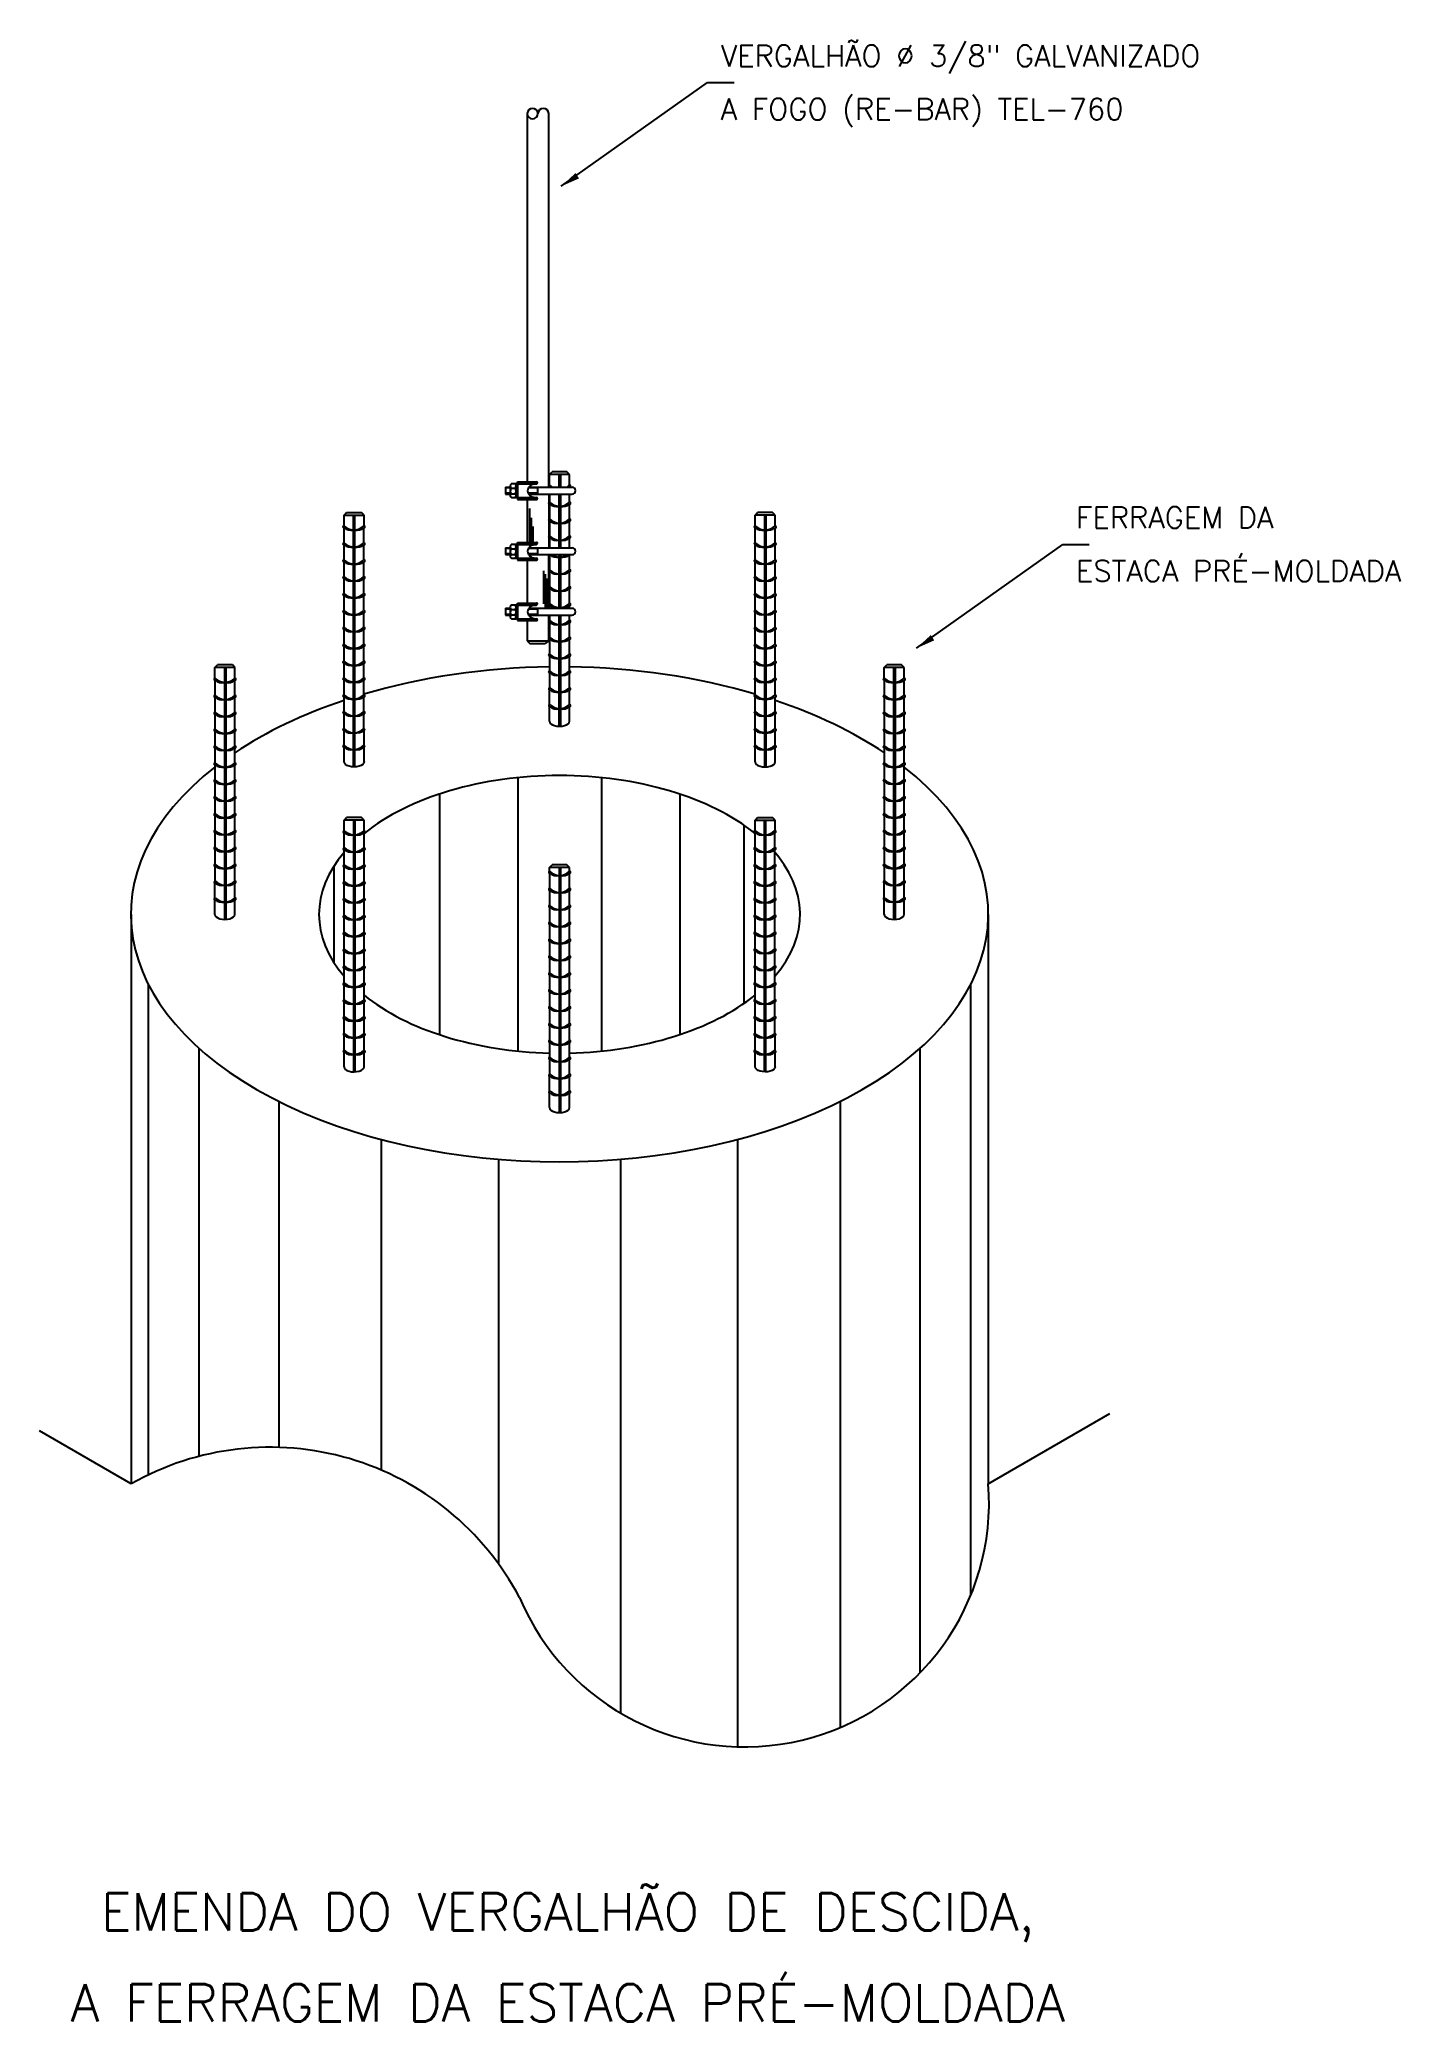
# Model space of a CAD drawing. Header units: millimetres. Extents: x -5876.6 to -5863.8, y -4440.8 to -4422.2.
import ezdxf
from ezdxf.enums import TextEntityAlignment as Align

# ---------------------------------------------------------------- set-up
doc = ezdxf.new("R2010")
doc.units = ezdxf.units.MM
doc.header["$LTSCALE"] = 10
doc.layers.add('Termotécnica', color=7, linetype='Continuous')
doc.styles.add('r140', font='romans.shx')
doc.styles.add('r80', font='romans.shx')

msp = doc.modelspace()

# ---------------------------------------------------------------- texts
at = {"layer": 'Termotécnica', "color": 2, "style": 'r80'}
for s, p in [('VERGALHÃO %%c 3/8" GALVANIZADO', (-5870.176, -4422.5)), ('A FOGO (RE-BAR) TEL-760', (-5870.177, -4422.999)), ('FERRAGEM DA', (-5866.843, -4426.833)), ('ESTACA PRÉ-MOLDADA', (-5866.843, -4427.334))]:
    msp.add_text(s, height=0.2, dxfattribs=at).set_placement(p)
at = {"layer": 'Termotécnica', "color": 5, "style": 'r140'}
for s, p in [('EMENDA DO VERGALHÃO DE DESCIDA,', (-5871.611, -4440.098)), ('A FERRAGEM DA ESTACA PRÉ-MOLDADA', (-5871.611, -4440.95))]:
    msp.add_text(s, height=0.35, dxfattribs=at).set_placement(p, align=Align.BOTTOM_CENTER)

# ---------------------------------------------------------------- linework, layer by layer
at = {"layer": 'Termotécnica', "color": 2}
for p, q in [((-5871.674, -4423.624), (-5870.302, -4422.649)), ((-5870.302, -4422.649), (-5870.052, -4422.649)), ((-5871.783, -4426.328), (-5871.759, -4426.303)), ((-5871.619, -4426.303), (-5871.759, -4426.303)), ((-5871.595, -4426.328), (-5871.619, -4426.303)), ((-5872.152, -4426.453), (-5872.196, -4426.453)), ((-5871.897, -4426.453), (-5871.981, -4426.453)), ((-5871.783, -4426.43), (-5871.783, -4426.328)), ((-5871.595, -4426.328), (-5871.783, -4426.328)), ((-5871.595, -4426.328), (-5871.783, -4426.328)), ((-5871.781, -4426.447), (-5871.781, -4426.446)), ((-5871.695, -4426.328), (-5871.695, -4426.447)), ((-5871.681, -4426.328), (-5871.681, -4426.447)), ((-5871.595, -4426.43), (-5871.595, -4426.328)), ((-5871.595, -4426.447), (-5871.595, -4426.446)), ((-5872.152, -4426.505), (-5872.196, -4426.505)), ((-5871.897, -4426.505), (-5871.982, -4426.505)), ((-5871.781, -4426.588), (-5871.781, -4426.512)), ((-5871.781, -4426.748), (-5871.781, -4426.606)), ((-5871.695, -4426.512), (-5871.695, -4427.016)), ((-5871.681, -4426.512), (-5871.681, -4427.016)), ((-5871.595, -4426.588), (-5871.595, -4426.512)), ((-5871.595, -4426.748), (-5871.595, -4426.606)), ((-5873.711, -4426.71), (-5873.687, -4426.686)), ((-5873.711, -4426.812), (-5873.711, -4426.71)), ((-5873.711, -4426.71), (-5873.523, -4426.71)), ((-5873.711, -4426.97), (-5873.711, -4426.828)), ((-5873.687, -4426.686), (-5873.547, -4426.686)), ((-5873.625, -4426.71), (-5873.625, -4429.073)), ((-5873.612, -4426.71), (-5873.612, -4429.073)), ((-5873.523, -4426.71), (-5873.547, -4426.686)), ((-5873.525, -4426.97), (-5873.525, -4426.828)), ((-5873.523, -4426.812), (-5873.523, -4426.71)), ((-5871.781, -4426.907), (-5871.781, -4426.765)), ((-5871.595, -4426.907), (-5871.595, -4426.765)), ((-5869.854, -4426.71), (-5869.831, -4426.685)), ((-5869.854, -4426.812), (-5869.854, -4426.71)), ((-5869.667, -4426.71), (-5869.854, -4426.71)), ((-5869.852, -4426.97), (-5869.852, -4426.828)), ((-5869.691, -4426.685), (-5869.831, -4426.685)), ((-5869.766, -4426.71), (-5869.766, -4429.072)), ((-5869.753, -4426.71), (-5869.753, -4429.072)), ((-5869.667, -4426.71), (-5869.691, -4426.685)), ((-5869.667, -4426.812), (-5869.667, -4426.71)), ((-5869.667, -4426.97), (-5869.667, -4426.828)), ((-5873.711, -4427.13), (-5873.711, -4426.988)), ((-5873.525, -4427.13), (-5873.525, -4426.988)), ((-5872.152, -4427.022), (-5872.196, -4427.022)), ((-5871.897, -4427.022), (-5871.981, -4427.022)), ((-5871.781, -4427.016), (-5871.781, -4426.924)), ((-5871.595, -4427.016), (-5871.595, -4426.924)), ((-5869.852, -4427.13), (-5869.852, -4426.988)), ((-5869.667, -4427.13), (-5869.667, -4426.988)), ((-5868.34, -4427.959), (-5866.968, -4426.984)), ((-5866.968, -4426.984), (-5866.718, -4426.984)), ((-5873.711, -4427.29), (-5873.711, -4427.147)), ((-5873.525, -4427.29), (-5873.525, -4427.147)), ((-5872.152, -4427.074), (-5872.196, -4427.074)), ((-5871.897, -4427.074), (-5871.982, -4427.074)), ((-5871.781, -4427.224), (-5871.781, -4427.082)), ((-5871.781, -4427.383), (-5871.781, -4427.24)), ((-5871.695, -4427.08), (-5871.695, -4427.584)), ((-5871.681, -4427.08), (-5871.681, -4427.584)), ((-5871.595, -4427.224), (-5871.595, -4427.082)), ((-5871.595, -4427.383), (-5871.595, -4427.24)), ((-5869.852, -4427.289), (-5869.852, -4427.147)), ((-5869.667, -4427.289), (-5869.667, -4427.147)), ((-5873.711, -4427.448), (-5873.711, -4427.306)), ((-5873.525, -4427.448), (-5873.525, -4427.306)), ((-5871.781, -4427.541), (-5871.781, -4427.399)), ((-5871.595, -4427.541), (-5871.595, -4427.399)), ((-5869.852, -4427.448), (-5869.852, -4427.305)), ((-5869.667, -4427.448), (-5869.667, -4427.305)), ((-5873.711, -4427.606), (-5873.711, -4427.464)), ((-5873.525, -4427.606), (-5873.525, -4427.464)), ((-5872.152, -4427.591), (-5872.196, -4427.591)), ((-5871.897, -4427.591), (-5871.981, -4427.591)), ((-5871.781, -4427.584), (-5871.781, -4427.557)), ((-5871.595, -4427.584), (-5871.595, -4427.557)), ((-5869.852, -4427.606), (-5869.852, -4427.464)), ((-5869.667, -4427.606), (-5869.667, -4427.464)), ((-5873.711, -4427.765), (-5873.711, -4427.623)), ((-5873.711, -4427.923), (-5873.711, -4427.781)), ((-5873.525, -4427.765), (-5873.525, -4427.623)), ((-5873.525, -4427.923), (-5873.525, -4427.781)), ((-5872.152, -4427.642), (-5872.196, -4427.642)), ((-5871.897, -4427.642), (-5871.982, -4427.642)), ((-5871.781, -4427.699), (-5871.781, -4427.649)), ((-5871.781, -4427.858), (-5871.781, -4427.716)), ((-5871.695, -4427.649), (-5871.695, -4428.69)), ((-5871.681, -4427.649), (-5871.681, -4428.69)), ((-5871.595, -4427.699), (-5871.595, -4427.649)), ((-5871.595, -4427.858), (-5871.595, -4427.716)), ((-5869.852, -4427.764), (-5869.852, -4427.622)), ((-5869.852, -4427.923), (-5869.852, -4427.781)), ((-5869.667, -4427.764), (-5869.667, -4427.622)), ((-5869.667, -4427.923), (-5869.667, -4427.781)), ((-5873.711, -4428.082), (-5873.711, -4427.939)), ((-5873.525, -4428.082), (-5873.525, -4427.939)), ((-5871.781, -4428.016), (-5871.781, -4427.874)), ((-5871.595, -4428.016), (-5871.595, -4427.874)), ((-5869.852, -4428.081), (-5869.852, -4427.939)), ((-5869.667, -4428.081), (-5869.667, -4427.939)), ((-5874.923, -4428.141), (-5874.899, -4428.116)), ((-5874.735, -4428.141), (-5874.923, -4428.141)), ((-5874.923, -4428.243), (-5874.923, -4428.141)), ((-5874.759, -4428.116), (-5874.899, -4428.116)), ((-5874.834, -4428.141), (-5874.834, -4430.503)), ((-5874.821, -4428.141), (-5874.821, -4430.503)), ((-5874.735, -4428.141), (-5874.759, -4428.116)), ((-5874.735, -4428.243), (-5874.735, -4428.141)), ((-5873.711, -4428.24), (-5873.711, -4428.098)), ((-5873.525, -4428.24), (-5873.525, -4428.098)), ((-5871.781, -4428.175), (-5871.781, -4428.032)), ((-5871.595, -4428.175), (-5871.595, -4428.032)), ((-5869.852, -4428.24), (-5869.852, -4428.097)), ((-5869.667, -4428.24), (-5869.667, -4428.097)), ((-5868.643, -4428.14), (-5868.619, -4428.116)), ((-5868.643, -4428.242), (-5868.643, -4428.14)), ((-5868.455, -4428.14), (-5868.643, -4428.14)), ((-5868.479, -4428.116), (-5868.619, -4428.116)), ((-5868.555, -4428.14), (-5868.555, -4430.503)), ((-5868.541, -4428.14), (-5868.541, -4430.503)), ((-5868.455, -4428.14), (-5868.479, -4428.116)), ((-5868.455, -4428.242), (-5868.455, -4428.14)), ((-5874.92, -4428.401), (-5874.92, -4428.259)), ((-5874.735, -4428.401), (-5874.735, -4428.259)), ((-5873.711, -4428.398), (-5873.711, -4428.256)), ((-5873.525, -4428.398), (-5873.525, -4428.256)), ((-5871.783, -4428.49), (-5871.783, -4428.349)), ((-5871.781, -4428.333), (-5871.781, -4428.191)), ((-5871.595, -4428.333), (-5871.595, -4428.191)), ((-5871.595, -4428.49), (-5871.595, -4428.349)), ((-5869.852, -4428.398), (-5869.852, -4428.256)), ((-5869.667, -4428.398), (-5869.667, -4428.256)), ((-5868.641, -4428.401), (-5868.641, -4428.258)), ((-5868.455, -4428.401), (-5868.455, -4428.258)), ((-5874.92, -4428.561), (-5874.92, -4428.418)), ((-5874.735, -4428.561), (-5874.735, -4428.418)), ((-5873.711, -4428.557), (-5873.711, -4428.415)), ((-5873.525, -4428.557), (-5873.525, -4428.415)), ((-5871.783, -4428.644), (-5871.783, -4428.506)), ((-5871.595, -4428.644), (-5871.595, -4428.506)), ((-5869.852, -4428.556), (-5869.852, -4428.414)), ((-5869.667, -4428.556), (-5869.667, -4428.414)), ((-5868.641, -4428.56), (-5868.641, -4428.418)), ((-5868.455, -4428.56), (-5868.455, -4428.418)), ((-5874.92, -4428.72), (-5874.92, -4428.578)), ((-5874.735, -4428.72), (-5874.735, -4428.578)), ((-5873.711, -4428.715), (-5873.711, -4428.573)), ((-5873.525, -4428.715), (-5873.525, -4428.573)), ((-5869.852, -4428.715), (-5869.852, -4428.573)), ((-5869.667, -4428.715), (-5869.667, -4428.573)), ((-5868.641, -4428.72), (-5868.641, -4428.577)), ((-5868.455, -4428.72), (-5868.455, -4428.577)), ((-5874.92, -4428.879), (-5874.92, -4428.736)), ((-5874.92, -4429.037), (-5874.92, -4428.895)), ((-5874.735, -4428.879), (-5874.735, -4428.736)), ((-5874.735, -4429.037), (-5874.735, -4428.895)), ((-5873.711, -4428.872), (-5873.711, -4428.731)), ((-5873.711, -4429.026), (-5873.711, -4428.888)), ((-5873.523, -4428.872), (-5873.523, -4428.732)), ((-5873.523, -4429.026), (-5873.523, -4428.888)), ((-5869.854, -4428.872), (-5869.854, -4428.731)), ((-5869.854, -4429.026), (-5869.854, -4428.888)), ((-5869.667, -4428.872), (-5869.667, -4428.731)), ((-5869.667, -4429.025), (-5869.667, -4428.888)), ((-5868.641, -4428.878), (-5868.641, -4428.736)), ((-5868.641, -4429.036), (-5868.641, -4428.894)), ((-5868.455, -4428.878), (-5868.455, -4428.736)), ((-5868.455, -4429.036), (-5868.455, -4428.894)), ((-5874.92, -4429.195), (-5874.92, -4429.053)), ((-5874.735, -4429.195), (-5874.735, -4429.053)), ((-5868.641, -4429.195), (-5868.641, -4429.053)), ((-5868.455, -4429.195), (-5868.455, -4429.053)), ((-5874.92, -4429.354), (-5874.92, -4429.212)), ((-5874.735, -4429.354), (-5874.735, -4429.212)), ((-5872.079, -4429.173), (-5872.079, -4431.739)), ((-5871.296, -4429.173), (-5871.296, -4431.739)), ((-5868.641, -4429.353), (-5868.641, -4429.211)), ((-5868.455, -4429.353), (-5868.455, -4429.211)), ((-5874.92, -4429.512), (-5874.92, -4429.37)), ((-5874.735, -4429.512), (-5874.735, -4429.37)), ((-5872.815, -4429.327), (-5872.815, -4431.585)), ((-5870.56, -4429.328), (-5870.56, -4431.584)), ((-5868.641, -4429.512), (-5868.641, -4429.369)), ((-5868.455, -4429.512), (-5868.455, -4429.369)), ((-5874.92, -4429.671), (-5874.92, -4429.528)), ((-5874.735, -4429.671), (-5874.735, -4429.528)), ((-5873.711, -4429.571), (-5873.687, -4429.547)), ((-5873.711, -4429.673), (-5873.711, -4429.571)), ((-5873.523, -4429.571), (-5873.711, -4429.571)), ((-5873.547, -4429.547), (-5873.687, -4429.547)), ((-5873.623, -4429.571), (-5873.623, -4431.934)), ((-5873.609, -4429.571), (-5873.609, -4431.934)), ((-5873.523, -4429.571), (-5873.547, -4429.547)), ((-5873.523, -4429.673), (-5873.523, -4429.571)), ((-5869.96, -4429.619), (-5869.96, -4431.293)), ((-5869.854, -4429.571), (-5869.831, -4429.546)), ((-5869.854, -4429.673), (-5869.854, -4429.571)), ((-5869.854, -4429.571), (-5869.667, -4429.571)), ((-5869.831, -4429.546), (-5869.691, -4429.546)), ((-5869.768, -4429.571), (-5869.768, -4431.933)), ((-5869.755, -4429.571), (-5869.755, -4431.933)), ((-5869.667, -4429.571), (-5869.691, -4429.546)), ((-5869.667, -4429.673), (-5869.667, -4429.571)), ((-5868.641, -4429.67), (-5868.641, -4429.528)), ((-5868.455, -4429.67), (-5868.455, -4429.528)), ((-5874.92, -4429.829), (-5874.92, -4429.687)), ((-5874.735, -4429.829), (-5874.735, -4429.687)), ((-5873.709, -4429.832), (-5873.709, -4429.689)), ((-5873.523, -4429.832), (-5873.523, -4429.689)), ((-5869.854, -4429.831), (-5869.854, -4429.689)), ((-5869.669, -4429.831), (-5869.669, -4429.689)), ((-5868.641, -4429.828), (-5868.641, -4429.686)), ((-5868.641, -4429.987), (-5868.641, -4429.845)), ((-5868.455, -4429.828), (-5868.455, -4429.686)), ((-5868.455, -4429.987), (-5868.455, -4429.845)), ((-5874.92, -4429.987), (-5874.92, -4429.845)), ((-5874.92, -4430.146), (-5874.92, -4430.004)), ((-5874.735, -4429.987), (-5874.735, -4429.845)), ((-5874.735, -4430.146), (-5874.735, -4430.004)), ((-5873.807, -4430.007), (-5873.807, -4430.906)), ((-5873.709, -4429.991), (-5873.709, -4429.849)), ((-5873.709, -4430.151), (-5873.709, -4430.008)), ((-5873.523, -4429.991), (-5873.523, -4429.849)), ((-5873.523, -4430.151), (-5873.523, -4430.008)), ((-5871.782, -4430.017), (-5871.759, -4429.992)), ((-5871.782, -4430.055), (-5871.782, -4430.017)), ((-5871.595, -4430.017), (-5871.782, -4430.017)), ((-5871.619, -4429.992), (-5871.759, -4429.992)), ((-5871.694, -4430.017), (-5871.694, -4432.316)), ((-5871.681, -4430.017), (-5871.681, -4432.316)), ((-5871.595, -4430.017), (-5871.619, -4429.992)), ((-5871.595, -4430.055), (-5871.595, -4430.017)), ((-5869.854, -4429.991), (-5869.854, -4429.849)), ((-5869.854, -4430.15), (-5869.854, -4430.008)), ((-5869.669, -4429.991), (-5869.669, -4429.849)), ((-5869.669, -4430.15), (-5869.669, -4430.008)), ((-5868.641, -4430.145), (-5868.641, -4430.003)), ((-5868.455, -4430.145), (-5868.455, -4430.003)), ((-5874.923, -4430.303), (-5874.923, -4430.162)), ((-5874.735, -4430.303), (-5874.735, -4430.162)), ((-5873.709, -4430.309), (-5873.709, -4430.167)), ((-5873.523, -4430.309), (-5873.523, -4430.167)), ((-5871.78, -4430.213), (-5871.78, -4430.071)), ((-5871.595, -4430.213), (-5871.595, -4430.071)), ((-5869.854, -4430.309), (-5869.854, -4430.166)), ((-5869.669, -4430.309), (-5869.669, -4430.166)), ((-5868.643, -4430.302), (-5868.643, -4430.162)), ((-5868.455, -4430.302), (-5868.455, -4430.161)), ((-5874.923, -4430.457), (-5874.923, -4430.319)), ((-5874.735, -4430.456), (-5874.735, -4430.319)), ((-5873.709, -4430.467), (-5873.709, -4430.325)), ((-5873.523, -4430.467), (-5873.523, -4430.325)), ((-5871.78, -4430.373), (-5871.78, -4430.231)), ((-5871.78, -4430.532), (-5871.78, -4430.39)), ((-5871.595, -4430.373), (-5871.595, -4430.231)), ((-5871.595, -4430.532), (-5871.595, -4430.39)), ((-5869.854, -4430.467), (-5869.854, -4430.325)), ((-5869.669, -4430.467), (-5869.669, -4430.325)), ((-5868.643, -4430.456), (-5868.643, -4430.319)), ((-5868.455, -4430.456), (-5868.455, -4430.318)), ((-5873.709, -4430.626), (-5873.709, -4430.484)), ((-5873.523, -4430.626), (-5873.523, -4430.484)), ((-5871.78, -4430.691), (-5871.78, -4430.549)), ((-5871.595, -4430.691), (-5871.595, -4430.549)), ((-5869.854, -4430.625), (-5869.854, -4430.483)), ((-5869.669, -4430.625), (-5869.669, -4430.483)), ((-5873.709, -4430.784), (-5873.709, -4430.642)), ((-5873.523, -4430.784), (-5873.523, -4430.642)), ((-5871.78, -4430.849), (-5871.78, -4430.707)), ((-5871.595, -4430.849), (-5871.595, -4430.707)), ((-5869.854, -4430.784), (-5869.854, -4430.642)), ((-5869.669, -4430.784), (-5869.669, -4430.642)), ((-5873.709, -4430.943), (-5873.709, -4430.8)), ((-5873.709, -4431.101), (-5873.709, -4430.959)), ((-5873.523, -4430.943), (-5873.523, -4430.8)), ((-5873.523, -4431.101), (-5873.523, -4430.959)), ((-5871.78, -4431.008), (-5871.78, -4430.865)), ((-5871.595, -4431.008), (-5871.595, -4430.865)), ((-5869.854, -4430.942), (-5869.854, -4430.8)), ((-5869.854, -4431.101), (-5869.854, -4430.958)), ((-5869.669, -4430.942), (-5869.669, -4430.8)), ((-5869.669, -4431.101), (-5869.669, -4430.958)), ((-5875.546, -4435.715), (-5875.546, -4431.116)), ((-5873.709, -4431.259), (-5873.709, -4431.117)), ((-5873.523, -4431.259), (-5873.523, -4431.117)), ((-5871.78, -4431.166), (-5871.78, -4431.024)), ((-5871.595, -4431.166), (-5871.595, -4431.024)), ((-5869.854, -4431.259), (-5869.854, -4431.117)), ((-5869.669, -4431.259), (-5869.669, -4431.117)), ((-5867.829, -4436.841), (-5867.829, -4431.11)), ((-5873.709, -4431.418), (-5873.709, -4431.276)), ((-5873.523, -4431.418), (-5873.523, -4431.276)), ((-5871.78, -4431.324), (-5871.78, -4431.182)), ((-5871.595, -4431.324), (-5871.595, -4431.182)), ((-5869.854, -4431.417), (-5869.854, -4431.275)), ((-5869.669, -4431.417), (-5869.669, -4431.275)), ((-5873.709, -4431.576), (-5873.709, -4431.434)), ((-5873.523, -4431.576), (-5873.523, -4431.434)), ((-5871.78, -4431.483), (-5871.78, -4431.341)), ((-5871.78, -4431.641), (-5871.78, -4431.499)), ((-5871.595, -4431.483), (-5871.595, -4431.341)), ((-5871.595, -4431.641), (-5871.595, -4431.499)), ((-5869.854, -4431.576), (-5869.854, -4431.434)), ((-5869.669, -4431.576), (-5869.669, -4431.434)), ((-5873.711, -4431.733), (-5873.711, -4431.593)), ((-5873.523, -4431.733), (-5873.523, -4431.592)), ((-5871.78, -4431.8), (-5871.78, -4431.658)), ((-5871.595, -4431.8), (-5871.595, -4431.658)), ((-5869.854, -4431.733), (-5869.854, -4431.592)), ((-5869.667, -4431.733), (-5869.667, -4431.592)), ((-5875.071, -4435.541), (-5875.071, -4431.714)), ((-5873.711, -4431.887), (-5873.711, -4431.75)), ((-5873.523, -4431.887), (-5873.523, -4431.749)), ((-5871.78, -4431.958), (-5871.78, -4431.816)), ((-5871.595, -4431.958), (-5871.595, -4431.816)), ((-5869.854, -4431.886), (-5869.854, -4431.749)), ((-5869.667, -4431.887), (-5869.667, -4431.749)), ((-5868.304, -4437.57), (-5868.304, -4431.711)), ((-5871.782, -4432.115), (-5871.782, -4431.974)), ((-5871.595, -4432.115), (-5871.595, -4431.974)), ((-5874.321, -4435.458), (-5874.321, -4432.213)), ((-5871.782, -4432.269), (-5871.782, -4432.131)), ((-5871.595, -4432.269), (-5871.595, -4432.131)), ((-5869.054, -4438.085), (-5869.054, -4432.211)), ((-5873.358, -4435.672), (-5873.358, -4432.569)), ((-5870.017, -4438.268), (-5870.017, -4432.568)), ((-5872.26, -4436.553), (-5872.26, -4432.755)), ((-5871.115, -4437.952), (-5871.115, -4432.755))]:
    msp.add_line(p, q, dxfattribs=at)
at = {"layer": 'Termotécnica', "color": 3}
for p, q in [((-5871.992, -4422.94), (-5871.992, -4426.398)), ((-5871.791, -4422.94), (-5871.791, -4426.447)), ((-5872.196, -4426.447), (-5872.152, -4426.447)), ((-5872.196, -4426.447), (-5872.196, -4426.512)), ((-5872.152, -4426.438), (-5872.152, -4426.528)), ((-5872.097, -4426.416), (-5872.142, -4426.416)), ((-5872.139, -4426.458), (-5872.107, -4426.458)), ((-5872.097, -4426.47), (-5872.097, -4426.494)), ((-5872.097, -4426.494), (-5872.082, -4426.472)), ((-5872.082, -4426.416), (-5872.082, -4426.398)), ((-5872.082, -4426.398), (-5871.905, -4426.398)), ((-5872.082, -4426.416), (-5872.082, -4426.545)), ((-5872.082, -4426.416), (-5871.905, -4426.416)), ((-5871.977, -4426.447), (-5871.571, -4426.447)), ((-5871.897, -4426.447), (-5871.897, -4426.512)), ((-5872.196, -4426.512), (-5872.152, -4426.512)), ((-5872.14, -4426.509), (-5872.107, -4426.509)), ((-5872.139, -4426.545), (-5872.097, -4426.545)), ((-5872.082, -4426.545), (-5872.082, -4426.563)), ((-5872.082, -4426.545), (-5871.905, -4426.545)), ((-5872.082, -4426.563), (-5871.905, -4426.563)), ((-5871.992, -4426.563), (-5871.992, -4426.761)), ((-5871.978, -4426.512), (-5871.571, -4426.512)), ((-5871.79, -4426.512), (-5871.79, -4427.016)), ((-5871.79, -4426.512), (-5871.79, -4426.789)), ((-5871.992, -4426.761), (-5871.992, -4426.967)), ((-5872.196, -4427.016), (-5872.152, -4427.016)), ((-5872.196, -4427.016), (-5872.196, -4427.08)), ((-5872.152, -4427.006), (-5872.152, -4427.097)), ((-5872.097, -4426.984), (-5872.142, -4426.984)), ((-5872.139, -4427.026), (-5872.107, -4427.026)), ((-5872.097, -4427.038), (-5872.097, -4427.062)), ((-5872.097, -4427.062), (-5872.082, -4427.04)), ((-5872.082, -4426.984), (-5872.082, -4426.967)), ((-5872.082, -4426.967), (-5871.905, -4426.967)), ((-5872.082, -4426.984), (-5872.082, -4427.114)), ((-5872.082, -4426.984), (-5871.905, -4426.984)), ((-5871.977, -4427.016), (-5871.571, -4427.016)), ((-5871.897, -4427.016), (-5871.897, -4427.08)), ((-5872.196, -4427.08), (-5872.152, -4427.08)), ((-5872.14, -4427.078), (-5872.107, -4427.078)), ((-5872.139, -4427.114), (-5872.097, -4427.114)), ((-5872.082, -4427.114), (-5872.082, -4427.132)), ((-5872.082, -4427.114), (-5871.905, -4427.114)), ((-5872.082, -4427.132), (-5871.905, -4427.132)), ((-5871.992, -4427.132), (-5871.992, -4427.535)), ((-5871.978, -4427.08), (-5871.571, -4427.08)), ((-5871.791, -4427.08), (-5871.791, -4427.584)), ((-5871.791, -4427.189), (-5871.791, -4427.584)), ((-5872.196, -4427.584), (-5872.152, -4427.584)), ((-5872.196, -4427.584), (-5872.196, -4427.649)), ((-5872.152, -4427.575), (-5872.152, -4427.665)), ((-5872.097, -4427.553), (-5872.142, -4427.553)), ((-5872.139, -4427.595), (-5872.107, -4427.595)), ((-5872.097, -4427.607), (-5872.097, -4427.631)), ((-5872.097, -4427.631), (-5872.082, -4427.609)), ((-5872.082, -4427.553), (-5872.082, -4427.535)), ((-5872.082, -4427.535), (-5871.905, -4427.535)), ((-5872.082, -4427.553), (-5872.082, -4427.683)), ((-5872.082, -4427.553), (-5871.905, -4427.553)), ((-5871.977, -4427.584), (-5871.571, -4427.584)), ((-5871.897, -4427.584), (-5871.897, -4427.649)), ((-5872.196, -4427.649), (-5872.152, -4427.649)), ((-5872.14, -4427.646), (-5872.107, -4427.646)), ((-5872.139, -4427.682), (-5872.097, -4427.682)), ((-5872.082, -4427.683), (-5872.082, -4427.7)), ((-5872.082, -4427.683), (-5871.905, -4427.683)), ((-5872.082, -4427.7), (-5871.905, -4427.7)), ((-5871.992, -4427.7), (-5871.992, -4427.89)), ((-5871.978, -4427.649), (-5871.571, -4427.649)), ((-5871.791, -4427.649), (-5871.791, -4427.89)), ((-5871.992, -4427.89), (-5871.968, -4427.915)), ((-5871.992, -4427.89), (-5871.8, -4427.89)), ((-5871.992, -4427.89), (-5871.791, -4427.89)), ((-5871.968, -4427.915), (-5871.825, -4427.915)), ((-5871.79, -4427.89), (-5871.825, -4427.915)), ((-5875.709, -4430.456), (-5875.709, -4435.8)), ((-5867.666, -4430.456), (-5867.666, -4435.8)), ((-5867.666, -4435.8), (-5866.525, -4435.141)), ((-5875.709, -4435.8), (-5876.567, -4435.304)), ((-5875.709, -4435.8), (-5875.709, -4435.8))]:
    msp.add_line(p, q, dxfattribs=at)
at = {"layer": 'Termotécnica', "color": 1, "linetype": 'Continuous'}
for p, q in [((-5871.972, -4426.648), (-5871.972, -4426.968)), ((-5871.956, -4426.736), (-5871.956, -4426.967)), ((-5871.94, -4426.816), (-5871.94, -4426.967)), ((-5871.836, -4427.543), (-5871.836, -4427.231)), ((-5871.82, -4427.584), (-5871.82, -4427.263)), ((-5871.804, -4427.584), (-5871.804, -4427.303))]:
    msp.add_line(p, q, dxfattribs=at)
at = {"layer": 'Termotécnica', "color": 3}
for points in [[(-5872.082, -4426.416), (-5872.082, -4426.545), (-5872.097, -4426.545)], [(-5872.097, -4426.545), (-5872.097, -4426.416), (-5872.096, -4426.416)], [(-5872.096, -4426.416), (-5872.082, -4426.416)], [(-5872.082, -4426.984), (-5872.082, -4427.114), (-5872.097, -4427.114)], [(-5872.097, -4427.113), (-5872.097, -4426.984), (-5872.096, -4426.984)], [(-5872.096, -4426.984), (-5872.082, -4426.984)], [(-5872.082, -4427.553), (-5872.082, -4427.682), (-5872.097, -4427.682)], [(-5872.097, -4427.682), (-5872.097, -4427.553), (-5872.096, -4427.553)], [(-5872.096, -4427.553), (-5872.082, -4427.553)]]:
    msp.add_lwpolyline(points, dxfattribs=at)
for points in [[(-5871.905, -4426.416, 0.078016), (-5871.938, -4426.421, 0.087528), (-5871.964, -4426.435, 0.105502), (-5871.983, -4426.457, 0.123037), (-5871.989, -4426.481, 0.123037), (-5871.983, -4426.505, 0.105502), (-5871.964, -4426.526, 0.087528), (-5871.938, -4426.54, 0.078016), (-5871.905, -4426.545, 0.078016)], [(-5871.905, -4426.984, 0.078016), (-5871.938, -4426.99, 0.087528), (-5871.964, -4427.003, 0.105502), (-5871.983, -4427.025, 0.123037), (-5871.989, -4427.049, 0.123037), (-5871.983, -4427.073, 0.105502), (-5871.964, -4427.095, 0.087528), (-5871.938, -4427.109, 0.078016), (-5871.905, -4427.114, 0.078016)], [(-5871.905, -4427.553, 0.078016), (-5871.938, -4427.558, 0.087528), (-5871.964, -4427.572, 0.105502), (-5871.983, -4427.594, 0.123037), (-5871.989, -4427.618, 0.123037), (-5871.983, -4427.642, 0.105502), (-5871.964, -4427.664, 0.087528), (-5871.938, -4427.677, 0.078016), (-5871.905, -4427.683, 0.078016)]]:
    msp.add_lwpolyline(points, format="xyb", dxfattribs=at)
for centre, radius, start, end in [((-5871.942, -4422.943), 0.0504, 3.0092, 176.9908), ((-5871.942, -4422.94), 0.0504, 180, 360), ((-5871.841, -4422.943), 0.0504, 3.0092, 176.9908), ((-5872.127, -4426.436), 0.0249, 123.6722, 239.6031), ((-5872.118, -4426.484), 0.0335, 129.5119, 229.5923), ((-5872.126, -4426.437), 0.0285, 312.2253, 47.7747), ((-5872.136, -4426.483), 0.039, 318.353, 40.7512), ((-5871.905, -4426.407), 0.00897, 265.9008, 90), ((-5871.571, -4426.48), 0.0323, 270, 90), ((-5872.132, -4426.527), 0.0196, 113.1846, 248.0894), ((-5872.119, -4426.527), 0.0217, 303.4585, 56.5415), ((-5871.905, -4426.554), 0.00897, 274.0992, 90), ((-5872.127, -4427.005), 0.0249, 123.6722, 239.6031), ((-5872.118, -4427.052), 0.0335, 129.5119, 229.5923), ((-5872.126, -4427.005), 0.0285, 312.2253, 47.7747), ((-5872.136, -4427.052), 0.039, 318.353, 40.7512), ((-5871.905, -4426.975), 0.00897, 265.9008, 90), ((-5871.571, -4427.048), 0.0323, 270, 90), ((-5872.132, -4427.096), 0.0196, 113.1846, 248.0894), ((-5872.119, -4427.096), 0.0217, 303.4585, 56.5415), ((-5871.905, -4427.123), 0.00897, 274.0992, 90), ((-5872.127, -4427.573), 0.0249, 123.6722, 239.6031), ((-5872.118, -4427.621), 0.0335, 129.5119, 229.5923), ((-5872.126, -4427.574), 0.0285, 312.2253, 47.7747), ((-5872.136, -4427.62), 0.039, 318.353, 40.7512), ((-5871.905, -4427.544), 0.00897, 265.9008, 90), ((-5871.571, -4427.617), 0.0323, 270, 90), ((-5872.132, -4427.664), 0.0196, 113.1846, 248.0894), ((-5872.119, -4427.664), 0.0217, 303.4585, 56.5415), ((-5871.905, -4427.691), 0.00897, 274.0992, 90), ((-5874.405, -4438.104), 2.647, 27.8531, 119.5114), ((-5869.952, -4435.976), 2.293, 202.8666, 4.4016)]:
    msp.add_arc(centre, radius, start, end, dxfattribs=at)
at = {"layer": 'Termotécnica', "color": 2}
for centre, radius, start, end in [((-5871.783, -4426.438), 0.00832, 63.3743, 283.9539), ((-5871.714, -4426.362), 0.107, 231.4865, 232.5705), ((-5871.676, -4426.31), 0.158, 229.377, 239.8636), ((-5871.7, -4426.31), 0.158, 300.1364, 310.623), ((-5871.593, -4426.438), 0.00832, 256.0461, 116.6257), ((-5871.662, -4426.362), 0.107, 307.4295, 308.5135), ((-5871.783, -4426.598), 0.00832, 63.3743, 283.9539), ((-5871.714, -4426.522), 0.107, 231.4865, 280.4228), ((-5871.676, -4426.47), 0.158, 229.377, 263.2132), ((-5871.7, -4426.47), 0.158, 276.7868, 310.623), ((-5871.662, -4426.522), 0.107, 259.5772, 308.5135), ((-5871.593, -4426.598), 0.00832, 256.0461, 116.6257), ((-5873.713, -4426.82), 0.00832, 63.3743, 283.9539), ((-5873.644, -4426.744), 0.107, 231.4865, 280.4228), ((-5873.606, -4426.693), 0.158, 229.377, 263.2132), ((-5873.63, -4426.693), 0.158, 276.7868, 310.623), ((-5873.592, -4426.744), 0.107, 259.5772, 308.5135), ((-5873.523, -4426.82), 0.00832, 256.0461, 116.6257), ((-5871.783, -4426.757), 0.00832, 63.3743, 283.9539), ((-5871.714, -4426.681), 0.107, 231.4865, 280.4228), ((-5871.676, -4426.629), 0.158, 229.377, 263.2132), ((-5871.7, -4426.629), 0.158, 276.7868, 310.623), ((-5871.662, -4426.681), 0.107, 259.5772, 308.5135), ((-5871.593, -4426.757), 0.00832, 256.0461, 116.6257), ((-5869.854, -4426.82), 0.00832, 63.3743, 283.9539), ((-5869.786, -4426.744), 0.107, 231.4865, 280.4228), ((-5869.748, -4426.692), 0.158, 229.377, 263.2132), ((-5869.772, -4426.692), 0.158, 276.7868, 310.623), ((-5869.734, -4426.744), 0.107, 259.5772, 308.5135), ((-5869.665, -4426.82), 0.00832, 256.0461, 116.6257), ((-5873.713, -4426.98), 0.00832, 63.3743, 283.9539), ((-5873.644, -4426.904), 0.107, 231.4865, 280.4228), ((-5873.606, -4426.852), 0.158, 229.377, 263.2132), ((-5873.63, -4426.852), 0.158, 276.7868, 310.623), ((-5873.592, -4426.904), 0.107, 259.5772, 308.5135), ((-5873.523, -4426.98), 0.00832, 256.0461, 116.6257), ((-5871.783, -4426.916), 0.00832, 63.3743, 283.9539), ((-5871.714, -4426.84), 0.107, 231.4865, 280.4228), ((-5871.676, -4426.788), 0.158, 229.377, 263.2132), ((-5871.7, -4426.788), 0.158, 276.7868, 310.623), ((-5871.662, -4426.84), 0.107, 259.5772, 308.5135), ((-5871.593, -4426.916), 0.00832, 256.0461, 116.6257), ((-5869.854, -4426.979), 0.00832, 63.3743, 283.9539), ((-5869.786, -4426.904), 0.107, 231.4865, 280.4228), ((-5869.748, -4426.852), 0.158, 229.377, 263.2132), ((-5869.772, -4426.852), 0.158, 276.7868, 310.623), ((-5869.734, -4426.904), 0.107, 259.5772, 308.5135), ((-5869.665, -4426.979), 0.00832, 256.0461, 116.6257), ((-5873.713, -4427.139), 0.00832, 63.3743, 283.9539), ((-5873.644, -4427.064), 0.107, 231.4865, 280.4228), ((-5873.606, -4427.012), 0.158, 229.377, 263.2132), ((-5873.63, -4427.012), 0.158, 276.7868, 310.623), ((-5873.592, -4427.064), 0.107, 259.5772, 308.5135), ((-5873.523, -4427.139), 0.00832, 256.0461, 116.6257), ((-5871.783, -4427.232), 0.00832, 63.3743, 283.9539), ((-5871.783, -4427.074), 0.00832, 231.4693, 283.9539), ((-5871.714, -4426.998), 0.107, 231.4865, 280.4228), ((-5871.714, -4427.156), 0.107, 231.4865, 280.4228), ((-5871.676, -4427.105), 0.158, 229.377, 263.2132), ((-5871.676, -4426.946), 0.158, 237.8942, 263.2132), ((-5871.7, -4426.946), 0.158, 276.7868, 302.1058), ((-5871.662, -4426.998), 0.107, 259.5772, 308.5135), ((-5871.7, -4427.105), 0.158, 276.7868, 310.623), ((-5871.662, -4427.156), 0.107, 259.5772, 308.5135), ((-5871.593, -4427.232), 0.00832, 256.0461, 116.6257), ((-5871.593, -4427.074), 0.00832, 256.0461, 308.5307), ((-5869.854, -4427.139), 0.00832, 63.3743, 283.9539), ((-5869.786, -4427.063), 0.107, 231.4865, 280.4228), ((-5869.748, -4427.011), 0.158, 229.377, 263.2132), ((-5869.772, -4427.011), 0.158, 276.7868, 310.623), ((-5869.734, -4427.063), 0.107, 259.5772, 308.5135), ((-5869.665, -4427.139), 0.00832, 256.0461, 116.6257), ((-5873.713, -4427.298), 0.00832, 63.3743, 283.9539), ((-5873.644, -4427.222), 0.107, 231.4865, 280.4228), ((-5873.606, -4427.17), 0.158, 229.377, 263.2132), ((-5873.63, -4427.17), 0.158, 276.7868, 310.623), ((-5873.592, -4427.222), 0.107, 259.5772, 308.5135), ((-5873.523, -4427.298), 0.00832, 256.0461, 116.6257), ((-5871.783, -4427.391), 0.00832, 63.3743, 283.9539), ((-5871.714, -4427.315), 0.107, 231.4865, 280.4228), ((-5871.676, -4427.263), 0.158, 229.377, 263.2132), ((-5871.7, -4427.263), 0.158, 276.7868, 310.623), ((-5871.662, -4427.315), 0.107, 259.5772, 308.5135), ((-5871.593, -4427.391), 0.00832, 256.0461, 116.6257), ((-5869.854, -4427.297), 0.00832, 63.3743, 283.9539), ((-5869.786, -4427.222), 0.107, 231.4865, 280.4228), ((-5869.748, -4427.17), 0.158, 229.377, 263.2132), ((-5869.772, -4427.17), 0.158, 276.7868, 310.623), ((-5869.734, -4427.222), 0.107, 259.5772, 308.5135), ((-5869.665, -4427.297), 0.00832, 256.0461, 116.6257), ((-5873.713, -4427.456), 0.00832, 63.3743, 283.9539), ((-5873.713, -4427.615), 0.00832, 63.3743, 283.9539), ((-5873.644, -4427.38), 0.107, 231.4865, 280.4228), ((-5873.606, -4427.328), 0.158, 229.377, 263.2132), ((-5873.606, -4427.487), 0.158, 229.377, 263.2132), ((-5873.63, -4427.328), 0.158, 276.7868, 310.623), ((-5873.592, -4427.38), 0.107, 259.5772, 308.5135), ((-5873.63, -4427.487), 0.158, 276.7868, 310.623), ((-5873.523, -4427.456), 0.00832, 256.0461, 116.6257), ((-5873.523, -4427.615), 0.00832, 256.0461, 116.6257), ((-5871.783, -4427.549), 0.00832, 63.3743, 283.9539), ((-5871.714, -4427.473), 0.107, 231.4865, 280.4228), ((-5871.676, -4427.421), 0.158, 229.377, 263.2132), ((-5871.7, -4427.421), 0.158, 276.7868, 310.623), ((-5871.662, -4427.473), 0.107, 259.5772, 308.5135), ((-5871.593, -4427.549), 0.00832, 256.0461, 116.6257), ((-5869.854, -4427.456), 0.00832, 63.3743, 283.9539), ((-5869.854, -4427.614), 0.00832, 63.3743, 283.9539), ((-5869.786, -4427.38), 0.107, 231.4865, 280.4228), ((-5869.748, -4427.328), 0.158, 229.377, 263.2132), ((-5869.748, -4427.486), 0.158, 229.377, 263.2132), ((-5869.772, -4427.328), 0.158, 276.7868, 310.623), ((-5869.734, -4427.38), 0.107, 259.5772, 308.5135), ((-5869.772, -4427.486), 0.158, 276.7868, 310.623), ((-5869.665, -4427.456), 0.00832, 256.0461, 116.6257), ((-5869.665, -4427.614), 0.00832, 256.0461, 116.6257), ((-5873.713, -4427.773), 0.00832, 63.3743, 283.9539), ((-5873.644, -4427.539), 0.107, 231.4865, 280.4228), ((-5873.644, -4427.697), 0.107, 231.4865, 280.4228), ((-5873.606, -4427.645), 0.158, 229.377, 263.2132), ((-5873.592, -4427.539), 0.107, 259.5772, 308.5135), ((-5873.63, -4427.645), 0.158, 276.7868, 310.623), ((-5873.592, -4427.697), 0.107, 259.5772, 308.5135), ((-5873.523, -4427.773), 0.00832, 256.0461, 116.6257), ((-5871.783, -4427.708), 0.00832, 63.3743, 283.9539), ((-5871.714, -4427.632), 0.107, 231.4865, 280.4228), ((-5871.676, -4427.58), 0.158, 229.377, 263.2132), ((-5871.7, -4427.58), 0.158, 276.7868, 310.623), ((-5871.662, -4427.632), 0.107, 259.5772, 308.5135), ((-5871.593, -4427.708), 0.00832, 256.0461, 116.6257), ((-5869.854, -4427.773), 0.00832, 63.3743, 283.9539), ((-5869.786, -4427.538), 0.107, 231.4865, 280.4228), ((-5869.786, -4427.697), 0.107, 231.4865, 280.4228), ((-5869.748, -4427.645), 0.158, 229.377, 263.2132), ((-5869.734, -4427.538), 0.107, 259.5772, 308.5135), ((-5869.772, -4427.645), 0.158, 276.7868, 310.623), ((-5869.734, -4427.697), 0.107, 259.5772, 308.5135), ((-5869.665, -4427.773), 0.00832, 256.0461, 116.6257), ((-5873.713, -4427.931), 0.00832, 63.3743, 283.9539), ((-5873.644, -4427.856), 0.107, 231.4865, 280.4228), ((-5873.606, -4427.804), 0.158, 229.377, 263.2132), ((-5873.63, -4427.804), 0.158, 276.7868, 310.623), ((-5873.592, -4427.856), 0.107, 259.5772, 308.5135), ((-5873.523, -4427.931), 0.00832, 256.0461, 116.6257), ((-5871.783, -4427.866), 0.00832, 63.3743, 283.9539), ((-5871.714, -4427.79), 0.107, 231.4865, 280.4228), ((-5871.676, -4427.738), 0.158, 229.377, 263.2132), ((-5871.7, -4427.738), 0.158, 276.7868, 310.623), ((-5871.662, -4427.79), 0.107, 259.5772, 308.5135), ((-5871.593, -4427.866), 0.00832, 256.0461, 116.6257), ((-5869.854, -4427.931), 0.00832, 63.3743, 283.9539), ((-5869.786, -4427.855), 0.107, 231.4865, 280.4228), ((-5869.748, -4427.803), 0.158, 229.377, 263.2132), ((-5869.772, -4427.803), 0.158, 276.7868, 310.623), ((-5869.734, -4427.855), 0.107, 259.5772, 308.5135), ((-5869.665, -4427.931), 0.00832, 256.0461, 116.6257), ((-5873.713, -4428.09), 0.00832, 63.3743, 283.9539), ((-5873.644, -4428.014), 0.107, 231.4865, 280.4228), ((-5873.606, -4427.962), 0.158, 229.377, 263.2132), ((-5873.63, -4427.962), 0.158, 276.7868, 310.623), ((-5873.592, -4428.014), 0.107, 259.5772, 308.5135), ((-5873.523, -4428.09), 0.00832, 256.0461, 116.6257), ((-5871.783, -4428.024), 0.00832, 63.3743, 283.9539), ((-5871.714, -4427.949), 0.107, 231.4865, 280.4228), ((-5871.676, -4427.897), 0.158, 229.377, 263.2132), ((-5871.7, -4427.897), 0.158, 276.7868, 310.623), ((-5871.662, -4427.949), 0.107, 259.5772, 308.5135), ((-5871.593, -4428.024), 0.00832, 256.0461, 116.6257), ((-5869.854, -4428.089), 0.00832, 63.3743, 283.9539), ((-5869.786, -4428.014), 0.107, 231.4865, 280.4228), ((-5869.748, -4427.962), 0.158, 229.377, 263.2132), ((-5869.772, -4427.962), 0.158, 276.7868, 310.623), ((-5869.734, -4428.014), 0.107, 259.5772, 308.5135), ((-5869.665, -4428.089), 0.00832, 256.0461, 116.6257), ((-5874.922, -4428.251), 0.00832, 63.3743, 283.9539), ((-5874.854, -4428.175), 0.107, 231.4865, 280.4228), ((-5874.816, -4428.123), 0.158, 229.377, 263.2132), ((-5874.84, -4428.123), 0.158, 276.7868, 310.623), ((-5874.802, -4428.175), 0.107, 259.5772, 308.5135), ((-5874.733, -4428.251), 0.00832, 256.0461, 116.6257), ((-5873.713, -4428.248), 0.00832, 63.3743, 283.9539), ((-5873.644, -4428.172), 0.107, 231.4865, 280.4228), ((-5873.606, -4428.12), 0.158, 229.377, 263.2132), ((-5873.63, -4428.12), 0.158, 276.7868, 310.623), ((-5873.592, -4428.172), 0.107, 259.5772, 308.5135), ((-5873.523, -4428.248), 0.00832, 256.0461, 116.6257), ((-5871.783, -4428.183), 0.00832, 63.3743, 283.9539), ((-5871.782, -4428.341), 0.00832, 63.3743, 283.9539), ((-5871.714, -4428.107), 0.107, 231.4865, 280.4228), ((-5871.711, -4428.258), 0.114, 233.0947, 278.8146), ((-5871.676, -4428.055), 0.158, 229.377, 263.2132), ((-5871.675, -4428.213), 0.158, 229.377, 263.2132), ((-5871.7, -4428.055), 0.158, 276.7868, 310.623), ((-5871.662, -4428.107), 0.107, 259.5772, 308.5135), ((-5871.7, -4428.213), 0.158, 276.7868, 310.623), ((-5871.662, -4428.265), 0.107, 259.5772, 308.5135), ((-5871.593, -4428.183), 0.00832, 256.0461, 116.6257), ((-5871.593, -4428.341), 0.00832, 256.0461, 116.6257), ((-5869.854, -4428.248), 0.00832, 63.3743, 283.9539), ((-5869.786, -4428.172), 0.107, 231.4865, 280.4228), ((-5869.748, -4428.12), 0.158, 229.377, 263.2132), ((-5869.772, -4428.12), 0.158, 276.7868, 310.623), ((-5869.734, -4428.172), 0.107, 259.5772, 308.5135), ((-5869.665, -4428.248), 0.00832, 256.0461, 116.6257), ((-5868.643, -4428.25), 0.00832, 63.3743, 283.9539), ((-5868.574, -4428.174), 0.107, 231.4865, 280.4228), ((-5868.536, -4428.123), 0.158, 229.377, 263.2132), ((-5868.56, -4428.123), 0.158, 276.7868, 310.623), ((-5868.522, -4428.174), 0.107, 259.5772, 308.5135), ((-5868.453, -4428.25), 0.00832, 256.0461, 116.6257), ((-5874.922, -4428.41), 0.00832, 63.3743, 283.9539), ((-5874.854, -4428.335), 0.107, 231.4865, 280.4228), ((-5874.816, -4428.283), 0.158, 229.377, 263.2132), ((-5874.84, -4428.283), 0.158, 276.7868, 310.623), ((-5874.802, -4428.335), 0.107, 259.5772, 308.5135), ((-5874.733, -4428.41), 0.00832, 256.0461, 116.6257), ((-5873.713, -4428.407), 0.00832, 63.3743, 283.9539), ((-5873.644, -4428.331), 0.107, 231.4865, 280.4228), ((-5873.606, -4428.279), 0.158, 229.377, 263.2132), ((-5873.63, -4428.279), 0.158, 276.7868, 310.623), ((-5873.592, -4428.331), 0.107, 259.5772, 308.5135), ((-5873.523, -4428.407), 0.00832, 256.0461, 116.6257), ((-5871.782, -4428.498), 0.00832, 63.3743, 283.9539), ((-5871.715, -4428.431), 0.0989, 229.2618, 282.6475), ((-5871.675, -4428.37), 0.158, 229.377, 263.2132), ((-5871.7, -4428.37), 0.158, 276.7868, 310.623), ((-5871.66, -4428.43), 0.0999, 257.6433, 310.4474), ((-5871.593, -4428.498), 0.00832, 256.0461, 116.6257), ((-5869.854, -4428.406), 0.00832, 63.3743, 283.9539), ((-5869.786, -4428.33), 0.107, 231.4865, 280.4228), ((-5869.748, -4428.279), 0.158, 229.377, 263.2132), ((-5869.772, -4428.279), 0.158, 276.7868, 310.623), ((-5869.734, -4428.33), 0.107, 259.5772, 308.5135), ((-5869.665, -4428.406), 0.00832, 256.0461, 116.6257), ((-5868.643, -4428.41), 0.00832, 63.3743, 283.9539), ((-5868.574, -4428.334), 0.107, 231.4865, 280.4228), ((-5868.536, -4428.282), 0.158, 229.377, 263.2132), ((-5868.56, -4428.282), 0.158, 276.7868, 310.623), ((-5868.522, -4428.334), 0.107, 259.5772, 308.5135), ((-5868.453, -4428.41), 0.00832, 256.0461, 116.6257), ((-5874.922, -4428.57), 0.00832, 63.3743, 283.9539), ((-5874.922, -4428.728), 0.00832, 63.3743, 283.9539), ((-5874.854, -4428.494), 0.107, 231.4865, 280.4228), ((-5874.816, -4428.442), 0.158, 229.377, 263.2132), ((-5874.816, -4428.601), 0.158, 229.377, 263.2132), ((-5874.84, -4428.442), 0.158, 276.7868, 310.623), ((-5874.802, -4428.494), 0.107, 259.5772, 308.5135), ((-5874.84, -4428.601), 0.158, 276.7868, 310.623), ((-5874.733, -4428.57), 0.00832, 256.0461, 116.6257), ((-5874.733, -4428.728), 0.00832, 256.0461, 116.6257), ((-5873.713, -4428.565), 0.00832, 63.3743, 283.9539), ((-5873.713, -4428.723), 0.00832, 63.3743, 283.9539), ((-5873.644, -4428.489), 0.107, 231.4865, 280.4228), ((-5873.606, -4428.437), 0.158, 229.377, 263.2132), ((-5873.606, -4428.596), 0.158, 229.377, 263.2132), ((-5873.631, -4428.596), 0.158, 276.7868, 310.623), ((-5873.63, -4428.437), 0.158, 276.7868, 310.623), ((-5873.592, -4428.489), 0.107, 259.5772, 308.5135), ((-5873.525, -4428.723), 0.00832, 256.0461, 116.6257), ((-5873.523, -4428.565), 0.00832, 256.0461, 116.6257), ((-5869.854, -4428.565), 0.00832, 63.3743, 283.9539), ((-5869.853, -4428.723), 0.00832, 63.3743, 283.9539), ((-5869.786, -4428.489), 0.107, 231.4865, 280.4228), ((-5869.748, -4428.437), 0.158, 229.377, 263.2132), ((-5869.746, -4428.595), 0.158, 229.377, 263.2132), ((-5869.772, -4428.437), 0.158, 276.7868, 310.623), ((-5869.734, -4428.489), 0.107, 259.5772, 308.5135), ((-5869.772, -4428.595), 0.158, 276.7868, 310.623), ((-5869.665, -4428.565), 0.00832, 256.0461, 116.6257), ((-5869.665, -4428.723), 0.00832, 256.0461, 116.6257), ((-5868.643, -4428.569), 0.00832, 63.3743, 283.9539), ((-5868.643, -4428.728), 0.00832, 63.3743, 283.9539), ((-5868.574, -4428.494), 0.107, 231.4865, 280.4228), ((-5868.536, -4428.442), 0.158, 229.377, 263.2132), ((-5868.536, -4428.6), 0.158, 229.377, 263.2132), ((-5868.56, -4428.442), 0.158, 276.7868, 310.623), ((-5868.522, -4428.494), 0.107, 259.5772, 308.5135), ((-5868.56, -4428.6), 0.158, 276.7868, 310.623), ((-5868.453, -4428.569), 0.00832, 256.0461, 116.6257), ((-5868.453, -4428.728), 0.00832, 256.0461, 116.6257), ((-5874.922, -4428.887), 0.00832, 63.3743, 283.9539), ((-5874.854, -4428.653), 0.107, 231.4865, 280.4228), ((-5874.854, -4428.811), 0.107, 231.4865, 280.4228), ((-5874.816, -4428.759), 0.158, 229.377, 263.2132), ((-5874.802, -4428.653), 0.107, 259.5772, 308.5135), ((-5874.84, -4428.759), 0.158, 276.7868, 310.623), ((-5874.802, -4428.811), 0.107, 259.5772, 308.5135), ((-5874.733, -4428.887), 0.00832, 256.0461, 116.6257), ((-5873.713, -4428.88), 0.00832, 63.3743, 283.9539), ((-5873.644, -4428.648), 0.107, 231.4865, 280.4228), ((-5873.646, -4428.812), 0.0999, 229.5526, 282.3567), ((-5873.606, -4428.753), 0.158, 229.377, 263.2132), ((-5873.595, -4428.64), 0.114, 261.1854, 306.9053), ((-5873.631, -4428.753), 0.158, 276.7868, 310.623), ((-5873.591, -4428.813), 0.0989, 257.3525, 310.7382), ((-5873.525, -4428.88), 0.00832, 256.0461, 116.6257), ((-5869.853, -4428.88), 0.00832, 63.3743, 283.9539), ((-5869.783, -4428.64), 0.114, 233.0947, 278.8146), ((-5869.787, -4428.813), 0.0989, 229.2618, 282.6475), ((-5869.746, -4428.752), 0.158, 229.377, 263.2132), ((-5869.734, -4428.647), 0.107, 259.5772, 308.5135), ((-5869.772, -4428.752), 0.158, 276.7868, 310.623), ((-5869.732, -4428.812), 0.0999, 257.6433, 310.4474), ((-5869.665, -4428.88), 0.00832, 256.0461, 116.6257), ((-5868.643, -4428.886), 0.00832, 63.3743, 283.9539), ((-5868.574, -4428.652), 0.107, 231.4865, 280.4228), ((-5868.574, -4428.81), 0.107, 231.4865, 280.4228), ((-5868.536, -4428.758), 0.158, 229.377, 263.2132), ((-5868.522, -4428.652), 0.107, 259.5772, 308.5135), ((-5868.56, -4428.758), 0.158, 276.7868, 310.623), ((-5868.522, -4428.81), 0.107, 259.5772, 308.5135), ((-5868.453, -4428.886), 0.00832, 256.0461, 116.6257), ((-5874.922, -4429.045), 0.00832, 63.3743, 283.9539), ((-5874.854, -4428.969), 0.107, 231.4865, 280.4228), ((-5874.816, -4428.917), 0.158, 229.377, 263.2132), ((-5874.84, -4428.917), 0.158, 276.7868, 310.623), ((-5874.802, -4428.969), 0.107, 259.5772, 308.5135), ((-5874.733, -4429.045), 0.00832, 256.0461, 116.6257), ((-5868.643, -4429.045), 0.00832, 63.3743, 283.9539), ((-5868.574, -4428.969), 0.107, 231.4865, 280.4228), ((-5868.536, -4428.917), 0.158, 229.377, 263.2132), ((-5868.56, -4428.917), 0.158, 276.7868, 310.623), ((-5868.522, -4428.969), 0.107, 259.5772, 308.5135), ((-5868.453, -4429.045), 0.00832, 256.0461, 116.6257), ((-5874.922, -4429.204), 0.00832, 63.3743, 283.9539), ((-5874.854, -4429.128), 0.107, 231.4865, 280.4228), ((-5874.816, -4429.076), 0.158, 229.377, 263.2132), ((-5874.84, -4429.076), 0.158, 276.7868, 310.623), ((-5874.802, -4429.128), 0.107, 259.5772, 308.5135), ((-5874.733, -4429.204), 0.00832, 256.0461, 116.6257), ((-5868.643, -4429.203), 0.00832, 63.3743, 283.9539), ((-5868.574, -4429.127), 0.107, 231.4865, 280.4228), ((-5868.536, -4429.075), 0.158, 229.377, 263.2132), ((-5868.56, -4429.075), 0.158, 276.7868, 310.623), ((-5868.522, -4429.127), 0.107, 259.5772, 308.5135), ((-5868.453, -4429.203), 0.00832, 256.0461, 116.6257), ((-5874.922, -4429.362), 0.00832, 63.3743, 283.9539), ((-5874.854, -4429.286), 0.107, 231.4865, 280.4228), ((-5874.816, -4429.234), 0.158, 229.377, 263.2132), ((-5874.84, -4429.234), 0.158, 276.7868, 310.623), ((-5874.802, -4429.286), 0.107, 259.5772, 308.5135), ((-5874.733, -4429.362), 0.00832, 256.0461, 116.6257), ((-5868.643, -4429.361), 0.00832, 63.3743, 283.9539), ((-5868.574, -4429.286), 0.107, 231.4865, 280.4228), ((-5868.536, -4429.234), 0.158, 229.377, 263.2132), ((-5868.56, -4429.234), 0.158, 276.7868, 310.623), ((-5868.522, -4429.286), 0.107, 259.5772, 308.5135), ((-5868.453, -4429.361), 0.00832, 256.0461, 116.6257), ((-5874.922, -4429.52), 0.00832, 63.3743, 283.9539), ((-5874.854, -4429.445), 0.107, 231.4865, 280.4228), ((-5874.816, -4429.393), 0.158, 229.377, 263.2132), ((-5874.84, -4429.393), 0.158, 276.7868, 310.623), ((-5874.802, -4429.445), 0.107, 259.5772, 308.5135), ((-5874.733, -4429.52), 0.00832, 256.0461, 116.6257), ((-5868.643, -4429.52), 0.00832, 63.3743, 283.9539), ((-5868.574, -4429.444), 0.107, 231.4865, 280.4228), ((-5868.536, -4429.392), 0.158, 229.377, 263.2132), ((-5868.56, -4429.392), 0.158, 276.7868, 310.623), ((-5868.522, -4429.444), 0.107, 259.5772, 308.5135), ((-5868.453, -4429.52), 0.00832, 256.0461, 116.6257), ((-5874.922, -4429.679), 0.00832, 63.3743, 283.9539), ((-5874.922, -4429.837), 0.00832, 63.3743, 283.9539), ((-5874.854, -4429.603), 0.107, 231.4865, 280.4228), ((-5874.816, -4429.551), 0.158, 229.377, 263.2132), ((-5874.816, -4429.709), 0.158, 229.377, 263.2132), ((-5874.84, -4429.551), 0.158, 276.7868, 310.623), ((-5874.802, -4429.603), 0.107, 259.5772, 308.5135), ((-5874.84, -4429.709), 0.158, 276.7868, 310.623), ((-5874.733, -4429.679), 0.00832, 256.0461, 116.6257), ((-5874.733, -4429.837), 0.00832, 256.0461, 116.6257), ((-5873.711, -4429.681), 0.00832, 63.3743, 283.9539), ((-5873.711, -4429.841), 0.00832, 63.3743, 283.9539), ((-5873.642, -4429.605), 0.107, 231.4865, 280.4228), ((-5873.604, -4429.554), 0.158, 229.377, 263.2132), ((-5873.604, -4429.713), 0.158, 229.377, 263.2132), ((-5873.628, -4429.554), 0.158, 276.7868, 310.623), ((-5873.59, -4429.605), 0.107, 259.5772, 308.5135), ((-5873.628, -4429.713), 0.158, 276.7868, 310.623), ((-5873.521, -4429.681), 0.00832, 256.0461, 116.6257), ((-5873.521, -4429.841), 0.00832, 256.0461, 116.6257), ((-5869.856, -4429.681), 0.00832, 63.3743, 283.9539), ((-5869.856, -4429.84), 0.00832, 63.3743, 283.9539), ((-5869.787, -4429.605), 0.107, 231.4865, 280.4228), ((-5869.749, -4429.553), 0.158, 229.377, 263.2132), ((-5869.749, -4429.713), 0.158, 229.377, 263.2132), ((-5869.774, -4429.553), 0.158, 276.7868, 310.623), ((-5869.735, -4429.605), 0.107, 259.5772, 308.5135), ((-5869.774, -4429.713), 0.158, 276.7868, 310.623), ((-5869.667, -4429.681), 0.00832, 256.0461, 116.6257), ((-5869.667, -4429.84), 0.00832, 256.0461, 116.6257), ((-5868.643, -4429.678), 0.00832, 63.3743, 283.9539), ((-5868.643, -4429.837), 0.00832, 63.3743, 283.9539), ((-5868.574, -4429.602), 0.107, 231.4865, 280.4228), ((-5868.574, -4429.761), 0.107, 231.4865, 280.4228), ((-5868.536, -4429.55), 0.158, 229.377, 263.2132), ((-5868.536, -4429.709), 0.158, 229.377, 263.2132), ((-5868.56, -4429.55), 0.158, 276.7868, 310.623), ((-5868.522, -4429.602), 0.107, 259.5772, 308.5135), ((-5868.56, -4429.709), 0.158, 276.7868, 310.623), ((-5868.522, -4429.761), 0.107, 259.5772, 308.5135), ((-5868.453, -4429.678), 0.00832, 256.0461, 116.6257), ((-5868.453, -4429.837), 0.00832, 256.0461, 116.6257), ((-5874.922, -4429.996), 0.00832, 63.3743, 283.9539), ((-5874.854, -4429.761), 0.107, 231.4865, 280.4228), ((-5874.854, -4429.92), 0.107, 231.4865, 280.4228), ((-5874.816, -4429.868), 0.158, 229.377, 263.2132), ((-5874.802, -4429.761), 0.107, 259.5772, 308.5135), ((-5874.84, -4429.868), 0.158, 276.7868, 310.623), ((-5874.802, -4429.92), 0.107, 259.5772, 308.5135), ((-5874.733, -4429.996), 0.00832, 256.0461, 116.6257), ((-5873.711, -4430), 0.00832, 63.3743, 283.9539), ((-5873.642, -4429.765), 0.107, 231.4865, 280.4228), ((-5873.642, -4429.925), 0.107, 231.4865, 280.4228), ((-5873.604, -4429.873), 0.158, 229.377, 263.2132), ((-5873.59, -4429.765), 0.107, 259.5772, 308.5135), ((-5873.628, -4429.873), 0.158, 276.7868, 310.623), ((-5873.59, -4429.925), 0.107, 259.5772, 308.5135), ((-5873.521, -4430), 0.00832, 256.0461, 116.6257), ((-5869.856, -4430), 0.00832, 63.3743, 283.9539), ((-5869.787, -4429.765), 0.107, 231.4865, 280.4228), ((-5869.787, -4429.924), 0.107, 231.4865, 280.4228), ((-5869.749, -4429.872), 0.158, 229.377, 263.2132), ((-5869.735, -4429.765), 0.107, 259.5772, 308.5135), ((-5869.774, -4429.872), 0.158, 276.7868, 310.623), ((-5869.735, -4429.924), 0.107, 259.5772, 308.5135), ((-5869.667, -4430), 0.00832, 256.0461, 116.6257), ((-5868.643, -4429.995), 0.00832, 63.3743, 283.9539), ((-5868.574, -4429.919), 0.107, 231.4865, 280.4228), ((-5868.536, -4429.867), 0.158, 229.377, 263.2132), ((-5868.56, -4429.867), 0.158, 276.7868, 310.623), ((-5868.522, -4429.919), 0.107, 259.5772, 308.5135), ((-5868.453, -4429.995), 0.00832, 256.0461, 116.6257), ((-5874.921, -4430.154), 0.00832, 63.3743, 283.9539), ((-5874.851, -4430.071), 0.114, 233.0947, 278.8146), ((-5874.815, -4430.026), 0.158, 229.377, 263.2132), ((-5874.84, -4430.026), 0.158, 276.7868, 310.623), ((-5874.802, -4430.078), 0.107, 259.5772, 308.5135), ((-5874.733, -4430.154), 0.00832, 256.0461, 116.6257), ((-5873.711, -4430.159), 0.00832, 63.3743, 283.9539), ((-5873.642, -4430.083), 0.107, 231.4865, 280.4228), ((-5873.604, -4430.031), 0.158, 229.377, 263.2132), ((-5873.628, -4430.031), 0.158, 276.7868, 310.623), ((-5873.59, -4430.083), 0.107, 259.5772, 308.5135), ((-5873.521, -4430.159), 0.00832, 256.0461, 116.6257), ((-5871.782, -4430.063), 0.00832, 63.3743, 283.9539), ((-5871.782, -4430.223), 0.00832, 63.3743, 283.9539), ((-5871.714, -4429.987), 0.107, 231.4865, 280.4228), ((-5871.676, -4429.935), 0.158, 229.377, 263.2132), ((-5871.676, -4430.095), 0.158, 229.377, 263.2132), ((-5871.7, -4429.935), 0.158, 276.7868, 310.623), ((-5871.662, -4429.987), 0.107, 259.5772, 308.5135), ((-5871.7, -4430.095), 0.158, 276.7868, 310.623), ((-5871.593, -4430.063), 0.00832, 256.0461, 116.6257), ((-5871.593, -4430.223), 0.00832, 256.0461, 116.6257), ((-5869.856, -4430.158), 0.00832, 63.3743, 283.9539), ((-5869.787, -4430.083), 0.107, 231.4865, 280.4228), ((-5869.749, -4430.031), 0.158, 229.377, 263.2132), ((-5869.774, -4430.031), 0.158, 276.7868, 310.623), ((-5869.735, -4430.083), 0.107, 259.5772, 308.5135), ((-5869.667, -4430.158), 0.00832, 256.0461, 116.6257), ((-5868.642, -4430.153), 0.00832, 63.3743, 283.9539), ((-5868.571, -4430.07), 0.114, 233.0947, 278.8146), ((-5868.535, -4430.026), 0.158, 229.377, 263.2132), ((-5868.56, -4430.026), 0.158, 276.7868, 310.623), ((-5868.522, -4430.078), 0.107, 259.5772, 308.5135), ((-5868.453, -4430.153), 0.00832, 256.0461, 116.6257), ((-5874.921, -4430.311), 0.00832, 63.3743, 283.9539), ((-5874.855, -4430.244), 0.0989, 229.2618, 282.6475), ((-5874.815, -4430.183), 0.158, 229.377, 263.2132), ((-5874.84, -4430.183), 0.158, 276.7868, 310.623), ((-5874.8, -4430.243), 0.0999, 257.6433, 310.4474), ((-5874.733, -4430.311), 0.00832, 256.0461, 116.6257), ((-5873.711, -4430.317), 0.00832, 63.3743, 283.9539), ((-5873.642, -4430.241), 0.107, 231.4865, 280.4228), ((-5873.604, -4430.189), 0.158, 229.377, 263.2132), ((-5873.628, -4430.189), 0.158, 276.7868, 310.623), ((-5873.59, -4430.241), 0.107, 259.5772, 308.5135), ((-5873.521, -4430.317), 0.00832, 256.0461, 116.6257), ((-5871.782, -4430.382), 0.00832, 63.3743, 283.9539), ((-5871.714, -4430.147), 0.107, 231.4865, 280.4228), ((-5871.714, -4430.306), 0.107, 231.4865, 280.4228), ((-5871.676, -4430.255), 0.158, 229.377, 263.2132), ((-5871.662, -4430.147), 0.107, 259.5772, 308.5135), ((-5871.7, -4430.255), 0.158, 276.7868, 310.623), ((-5871.662, -4430.306), 0.107, 259.5772, 308.5135), ((-5871.593, -4430.382), 0.00832, 256.0461, 116.6257), ((-5869.856, -4430.317), 0.00832, 63.3743, 283.9539), ((-5869.787, -4430.241), 0.107, 231.4865, 280.4228), ((-5869.749, -4430.189), 0.158, 229.377, 263.2132), ((-5869.774, -4430.189), 0.158, 276.7868, 310.623), ((-5869.735, -4430.241), 0.107, 259.5772, 308.5135), ((-5869.667, -4430.317), 0.00832, 256.0461, 116.6257), ((-5868.642, -4430.31), 0.00832, 63.3743, 283.9539), ((-5868.575, -4430.243), 0.0989, 229.2618, 282.6475), ((-5868.535, -4430.183), 0.158, 229.377, 263.2132), ((-5868.56, -4430.183), 0.158, 276.7868, 310.623), ((-5868.52, -4430.242), 0.0999, 257.6433, 310.4474), ((-5868.453, -4430.31), 0.00832, 256.0461, 116.6257), ((-5873.711, -4430.476), 0.00832, 63.3743, 283.9539), ((-5873.642, -4430.4), 0.107, 231.4865, 280.4228), ((-5873.604, -4430.348), 0.158, 229.377, 263.2132), ((-5873.628, -4430.348), 0.158, 276.7868, 310.623), ((-5873.59, -4430.4), 0.107, 259.5772, 308.5135), ((-5873.521, -4430.476), 0.00832, 256.0461, 116.6257), ((-5871.782, -4430.541), 0.00832, 63.3743, 283.9539), ((-5871.714, -4430.465), 0.107, 231.4865, 280.4228), ((-5871.676, -4430.413), 0.158, 229.377, 263.2132), ((-5871.7, -4430.413), 0.158, 276.7868, 310.623), ((-5871.662, -4430.465), 0.107, 259.5772, 308.5135), ((-5871.593, -4430.541), 0.00832, 256.0461, 116.6257), ((-5869.856, -4430.475), 0.00832, 63.3743, 283.9539), ((-5869.787, -4430.399), 0.107, 231.4865, 280.4228), ((-5869.749, -4430.347), 0.158, 229.377, 263.2132), ((-5869.774, -4430.347), 0.158, 276.7868, 310.623), ((-5869.735, -4430.399), 0.107, 259.5772, 308.5135), ((-5869.667, -4430.475), 0.00832, 256.0461, 116.6257), ((-5873.711, -4430.634), 0.00832, 63.3743, 283.9539), ((-5873.642, -4430.558), 0.107, 231.4865, 280.4228), ((-5873.604, -4430.506), 0.158, 229.377, 263.2132), ((-5873.628, -4430.506), 0.158, 276.7868, 310.623), ((-5873.59, -4430.558), 0.107, 259.5772, 308.5135), ((-5873.521, -4430.634), 0.00832, 256.0461, 116.6257), ((-5871.782, -4430.699), 0.00832, 63.3743, 283.9539), ((-5871.714, -4430.623), 0.107, 231.4865, 280.4228), ((-5871.676, -4430.571), 0.158, 229.377, 263.2132), ((-5871.7, -4430.571), 0.158, 276.7868, 310.623), ((-5871.662, -4430.623), 0.107, 259.5772, 308.5135), ((-5871.593, -4430.699), 0.00832, 256.0461, 116.6257), ((-5869.856, -4430.634), 0.00832, 63.3743, 283.9539), ((-5869.787, -4430.558), 0.107, 231.4865, 280.4228), ((-5869.749, -4430.506), 0.158, 229.377, 263.2132), ((-5869.774, -4430.506), 0.158, 276.7868, 310.623), ((-5869.735, -4430.558), 0.107, 259.5772, 308.5135), ((-5869.667, -4430.634), 0.00832, 256.0461, 116.6257), ((-5873.711, -4430.792), 0.00832, 63.3743, 283.9539), ((-5873.711, -4430.951), 0.00832, 63.3743, 283.9539), ((-5873.642, -4430.717), 0.107, 231.4865, 280.4228), ((-5873.642, -4430.875), 0.107, 231.4865, 280.4228), ((-5873.604, -4430.665), 0.158, 229.377, 263.2132), ((-5873.604, -4430.823), 0.158, 229.377, 263.2132), ((-5873.628, -4430.665), 0.158, 276.7868, 310.623), ((-5873.59, -4430.717), 0.107, 259.5772, 308.5135), ((-5873.628, -4430.823), 0.158, 276.7868, 310.623), ((-5873.59, -4430.875), 0.107, 259.5772, 308.5135), ((-5873.521, -4430.792), 0.00832, 256.0461, 116.6257), ((-5873.521, -4430.951), 0.00832, 256.0461, 116.6257), ((-5871.782, -4430.857), 0.00832, 63.3743, 283.9539), ((-5871.714, -4430.782), 0.107, 231.4865, 280.4228), ((-5871.676, -4430.73), 0.158, 229.377, 263.2132), ((-5871.7, -4430.73), 0.158, 276.7868, 310.623), ((-5871.662, -4430.782), 0.107, 259.5772, 308.5135), ((-5871.593, -4430.857), 0.00832, 256.0461, 116.6257), ((-5869.856, -4430.792), 0.00832, 63.3743, 283.9539), ((-5869.856, -4430.95), 0.00832, 63.3743, 283.9539), ((-5869.787, -4430.716), 0.107, 231.4865, 280.4228), ((-5869.787, -4430.875), 0.107, 231.4865, 280.4228), ((-5869.749, -4430.664), 0.158, 229.377, 263.2132), ((-5869.749, -4430.823), 0.158, 229.377, 263.2132), ((-5869.774, -4430.664), 0.158, 276.7868, 310.623), ((-5869.735, -4430.716), 0.107, 259.5772, 308.5135), ((-5869.774, -4430.823), 0.158, 276.7868, 310.623), ((-5869.735, -4430.875), 0.107, 259.5772, 308.5135), ((-5869.667, -4430.792), 0.00832, 256.0461, 116.6257), ((-5869.667, -4430.95), 0.00832, 256.0461, 116.6257), ((-5873.711, -4431.109), 0.00832, 63.3743, 283.9539), ((-5873.642, -4431.033), 0.107, 231.4865, 280.4228), ((-5873.604, -4430.981), 0.158, 229.377, 263.2132), ((-5873.628, -4430.981), 0.158, 276.7868, 310.623), ((-5873.59, -4431.033), 0.107, 259.5772, 308.5135), ((-5873.521, -4431.109), 0.00832, 256.0461, 116.6257), ((-5871.782, -4431.016), 0.00832, 63.3743, 283.9539), ((-5871.714, -4430.94), 0.107, 231.4865, 280.4228), ((-5871.676, -4430.888), 0.158, 229.377, 263.2132), ((-5871.7, -4430.888), 0.158, 276.7868, 310.623), ((-5871.662, -4430.94), 0.107, 259.5772, 308.5135), ((-5871.593, -4431.016), 0.00832, 256.0461, 116.6257), ((-5869.856, -4431.109), 0.00832, 63.3743, 283.9539), ((-5869.787, -4431.033), 0.107, 231.4865, 280.4228), ((-5869.749, -4430.981), 0.158, 229.377, 263.2132), ((-5869.774, -4430.981), 0.158, 276.7868, 310.623), ((-5869.735, -4431.033), 0.107, 259.5772, 308.5135), ((-5869.667, -4431.109), 0.00832, 256.0461, 116.6257), ((-5873.711, -4431.268), 0.00832, 63.3743, 283.9539), ((-5873.642, -4431.192), 0.107, 231.4865, 280.4228), ((-5873.604, -4431.14), 0.158, 229.377, 263.2132), ((-5873.628, -4431.14), 0.158, 276.7868, 310.623), ((-5873.59, -4431.192), 0.107, 259.5772, 308.5135), ((-5873.521, -4431.268), 0.00832, 256.0461, 116.6257), ((-5871.782, -4431.174), 0.00832, 63.3743, 283.9539), ((-5871.782, -4431.333), 0.00832, 63.3743, 283.9539), ((-5871.714, -4431.098), 0.107, 231.4865, 280.4228), ((-5871.676, -4431.047), 0.158, 229.377, 263.2132), ((-5871.676, -4431.205), 0.158, 229.377, 263.2132), ((-5871.7, -4431.047), 0.158, 276.7868, 310.623), ((-5871.662, -4431.098), 0.107, 259.5772, 308.5135), ((-5871.7, -4431.205), 0.158, 276.7868, 310.623), ((-5871.593, -4431.174), 0.00832, 256.0461, 116.6257), ((-5871.593, -4431.333), 0.00832, 256.0461, 116.6257), ((-5869.856, -4431.267), 0.00832, 63.3743, 283.9539), ((-5869.787, -4431.191), 0.107, 231.4865, 280.4228), ((-5869.749, -4431.14), 0.158, 229.377, 263.2132), ((-5869.774, -4431.14), 0.158, 276.7868, 310.623), ((-5869.735, -4431.191), 0.107, 259.5772, 308.5135), ((-5869.667, -4431.267), 0.00832, 256.0461, 116.6257), ((-5873.711, -4431.426), 0.00832, 63.3743, 283.9539), ((-5873.642, -4431.35), 0.107, 231.4865, 280.4228), ((-5873.604, -4431.298), 0.158, 229.377, 263.2132), ((-5873.628, -4431.298), 0.158, 276.7868, 310.623), ((-5873.59, -4431.35), 0.107, 259.5772, 308.5135), ((-5873.521, -4431.426), 0.00832, 256.0461, 116.6257), ((-5871.782, -4431.491), 0.00832, 63.3743, 283.9539), ((-5871.714, -4431.257), 0.107, 231.4865, 280.4228), ((-5871.714, -4431.415), 0.107, 231.4865, 280.4228), ((-5871.676, -4431.363), 0.158, 229.377, 263.2132), ((-5871.662, -4431.257), 0.107, 259.5772, 308.5135), ((-5871.7, -4431.363), 0.158, 276.7868, 310.623), ((-5871.662, -4431.415), 0.107, 259.5772, 308.5135), ((-5871.593, -4431.491), 0.00832, 256.0461, 116.6257), ((-5869.856, -4431.426), 0.00832, 63.3743, 283.9539), ((-5869.787, -4431.35), 0.107, 231.4865, 280.4228), ((-5869.749, -4431.298), 0.158, 229.377, 263.2132), ((-5869.774, -4431.298), 0.158, 276.7868, 310.623), ((-5869.735, -4431.35), 0.107, 259.5772, 308.5135), ((-5869.667, -4431.426), 0.00832, 256.0461, 116.6257), ((-5873.71, -4431.584), 0.00832, 63.3743, 283.9539), ((-5873.639, -4431.501), 0.114, 233.0947, 278.8146), ((-5873.603, -4431.457), 0.158, 229.377, 263.2132), ((-5873.628, -4431.457), 0.158, 276.7868, 310.623), ((-5873.59, -4431.509), 0.107, 259.5772, 308.5135), ((-5873.521, -4431.584), 0.00832, 256.0461, 116.6257), ((-5871.782, -4431.649), 0.00832, 63.3743, 283.9539), ((-5871.714, -4431.574), 0.107, 231.4865, 280.4228), ((-5871.676, -4431.522), 0.158, 229.377, 263.2132), ((-5871.7, -4431.522), 0.158, 276.7868, 310.623), ((-5871.662, -4431.574), 0.107, 259.5772, 308.5135), ((-5871.593, -4431.649), 0.00832, 256.0461, 116.6257), ((-5869.856, -4431.584), 0.00832, 63.3743, 283.9539), ((-5869.787, -4431.508), 0.107, 231.4865, 280.4228), ((-5869.749, -4431.456), 0.158, 229.377, 263.2132), ((-5869.775, -4431.456), 0.158, 276.7868, 310.623), ((-5869.738, -4431.501), 0.114, 261.1854, 306.9053), ((-5869.668, -4431.584), 0.00832, 256.0461, 116.6257), ((-5873.71, -4431.741), 0.00832, 63.3743, 283.9539), ((-5873.643, -4431.674), 0.0989, 229.2618, 282.6475), ((-5873.603, -4431.614), 0.158, 229.377, 263.2132), ((-5873.628, -4431.614), 0.158, 276.7868, 310.623), ((-5873.588, -4431.673), 0.0999, 257.6433, 310.4474), ((-5873.521, -4431.741), 0.00832, 256.0461, 116.6257), ((-5871.782, -4431.808), 0.00832, 63.3743, 283.9539), ((-5871.714, -4431.732), 0.107, 231.4865, 280.4228), ((-5871.676, -4431.68), 0.158, 229.377, 263.2132), ((-5871.7, -4431.68), 0.158, 276.7868, 310.623), ((-5871.662, -4431.732), 0.107, 259.5772, 308.5135), ((-5871.593, -4431.808), 0.00832, 256.0461, 116.6257), ((-5869.856, -4431.741), 0.00832, 63.3743, 283.9539), ((-5869.789, -4431.673), 0.0999, 229.5526, 282.3567), ((-5869.749, -4431.613), 0.158, 229.377, 263.2132), ((-5869.775, -4431.613), 0.158, 276.7868, 310.623), ((-5869.734, -4431.674), 0.0989, 257.3525, 310.7382), ((-5869.668, -4431.741), 0.00832, 256.0461, 116.6257), ((-5871.781, -4431.966), 0.00832, 63.3743, 283.9539), ((-5871.711, -4431.883), 0.114, 233.0947, 278.8146), ((-5871.674, -4431.839), 0.158, 229.377, 263.2132), ((-5871.7, -4431.839), 0.158, 276.7868, 310.623), ((-5871.662, -4431.89), 0.107, 259.5772, 308.5135), ((-5871.593, -4431.966), 0.00832, 256.0461, 116.6257), ((-5871.781, -4432.123), 0.00832, 63.3743, 283.9539), ((-5871.715, -4432.056), 0.0989, 229.2618, 282.6475), ((-5871.674, -4431.995), 0.158, 229.377, 263.2132), ((-5871.7, -4431.995), 0.158, 276.7868, 310.623), ((-5871.66, -4432.055), 0.0999, 257.6433, 310.4474), ((-5871.593, -4432.123), 0.00832, 256.0461, 116.6257)]:
    msp.add_arc(centre, radius, start, end, dxfattribs=at)
at = {"layer": 'Termotécnica', "color": 3}
for major_axis, start_param, end_param in [((-4.023, 0), 4.735184, 5.186427), ((-4.023, 0), 4.23832, 4.689056), ((-4.023, 0), 5.239002, 5.571291), ((-4.023, 0), 10.13578, 10.468932), ((-4.023, 0), 5.645125, 10.06187), ((-2.257, 0), 3.763191, 5.661289), ((-2.257, 0), 5.820833, 6.745434), ((-2.257, 0), 8.96268, 9.909711), ((-2.257, 0), 6.904978, 7.813338), ((-2.257, 0), 7.895585, 8.803076)]:
    msp.add_ellipse((-5871.689, -4430.456), major_axis=major_axis, ratio=0.577261, start_param=start_param, end_param=end_param, dxfattribs=at)
at = {"layer": 'Termotécnica', "color": 2}
for centre in [(-5871.689, -4428.644), (-5869.761, -4429.026), (-5874.829, -4430.457), (-5868.549, -4430.456), (-5873.617, -4431.887), (-5871.689, -4432.269)]:
    msp.add_ellipse(centre, major_axis=(0.0938, 0), ratio=0.5, start_param=3.141593, end_param=6.286017, dxfattribs=at)
at = {"layer": 'Termotécnica', "color": 2, "extrusion": (0, 0, -1)}
for centre in [(-5873.617, -4429.026), (-5869.76, -4431.887)]:
    msp.add_ellipse(centre, major_axis=(-0.0938, 0), ratio=0.5, start_param=3.141593, end_param=6.286017, dxfattribs=at)
at = {"layer": 'Termotécnica', "color": 2}
for points in [[(-5871.506, -4423.55), (-5871.539, -4423.5), (-5871.674, -4423.624)], [(-5868.173, -4427.885), (-5868.205, -4427.835), (-5868.34, -4427.959)]]:
    msp.add_solid(points, dxfattribs=at)

msp.set_redraw_order([(e.dxf.handle, doc.entitydb.next_handle()) for e in msp.query("TEXT MTEXT ATTDEF DIMENSION ARC_DIMENSION")])  # texts and dimensions are drawn at this point

doc.saveas('drawing.dxf')
